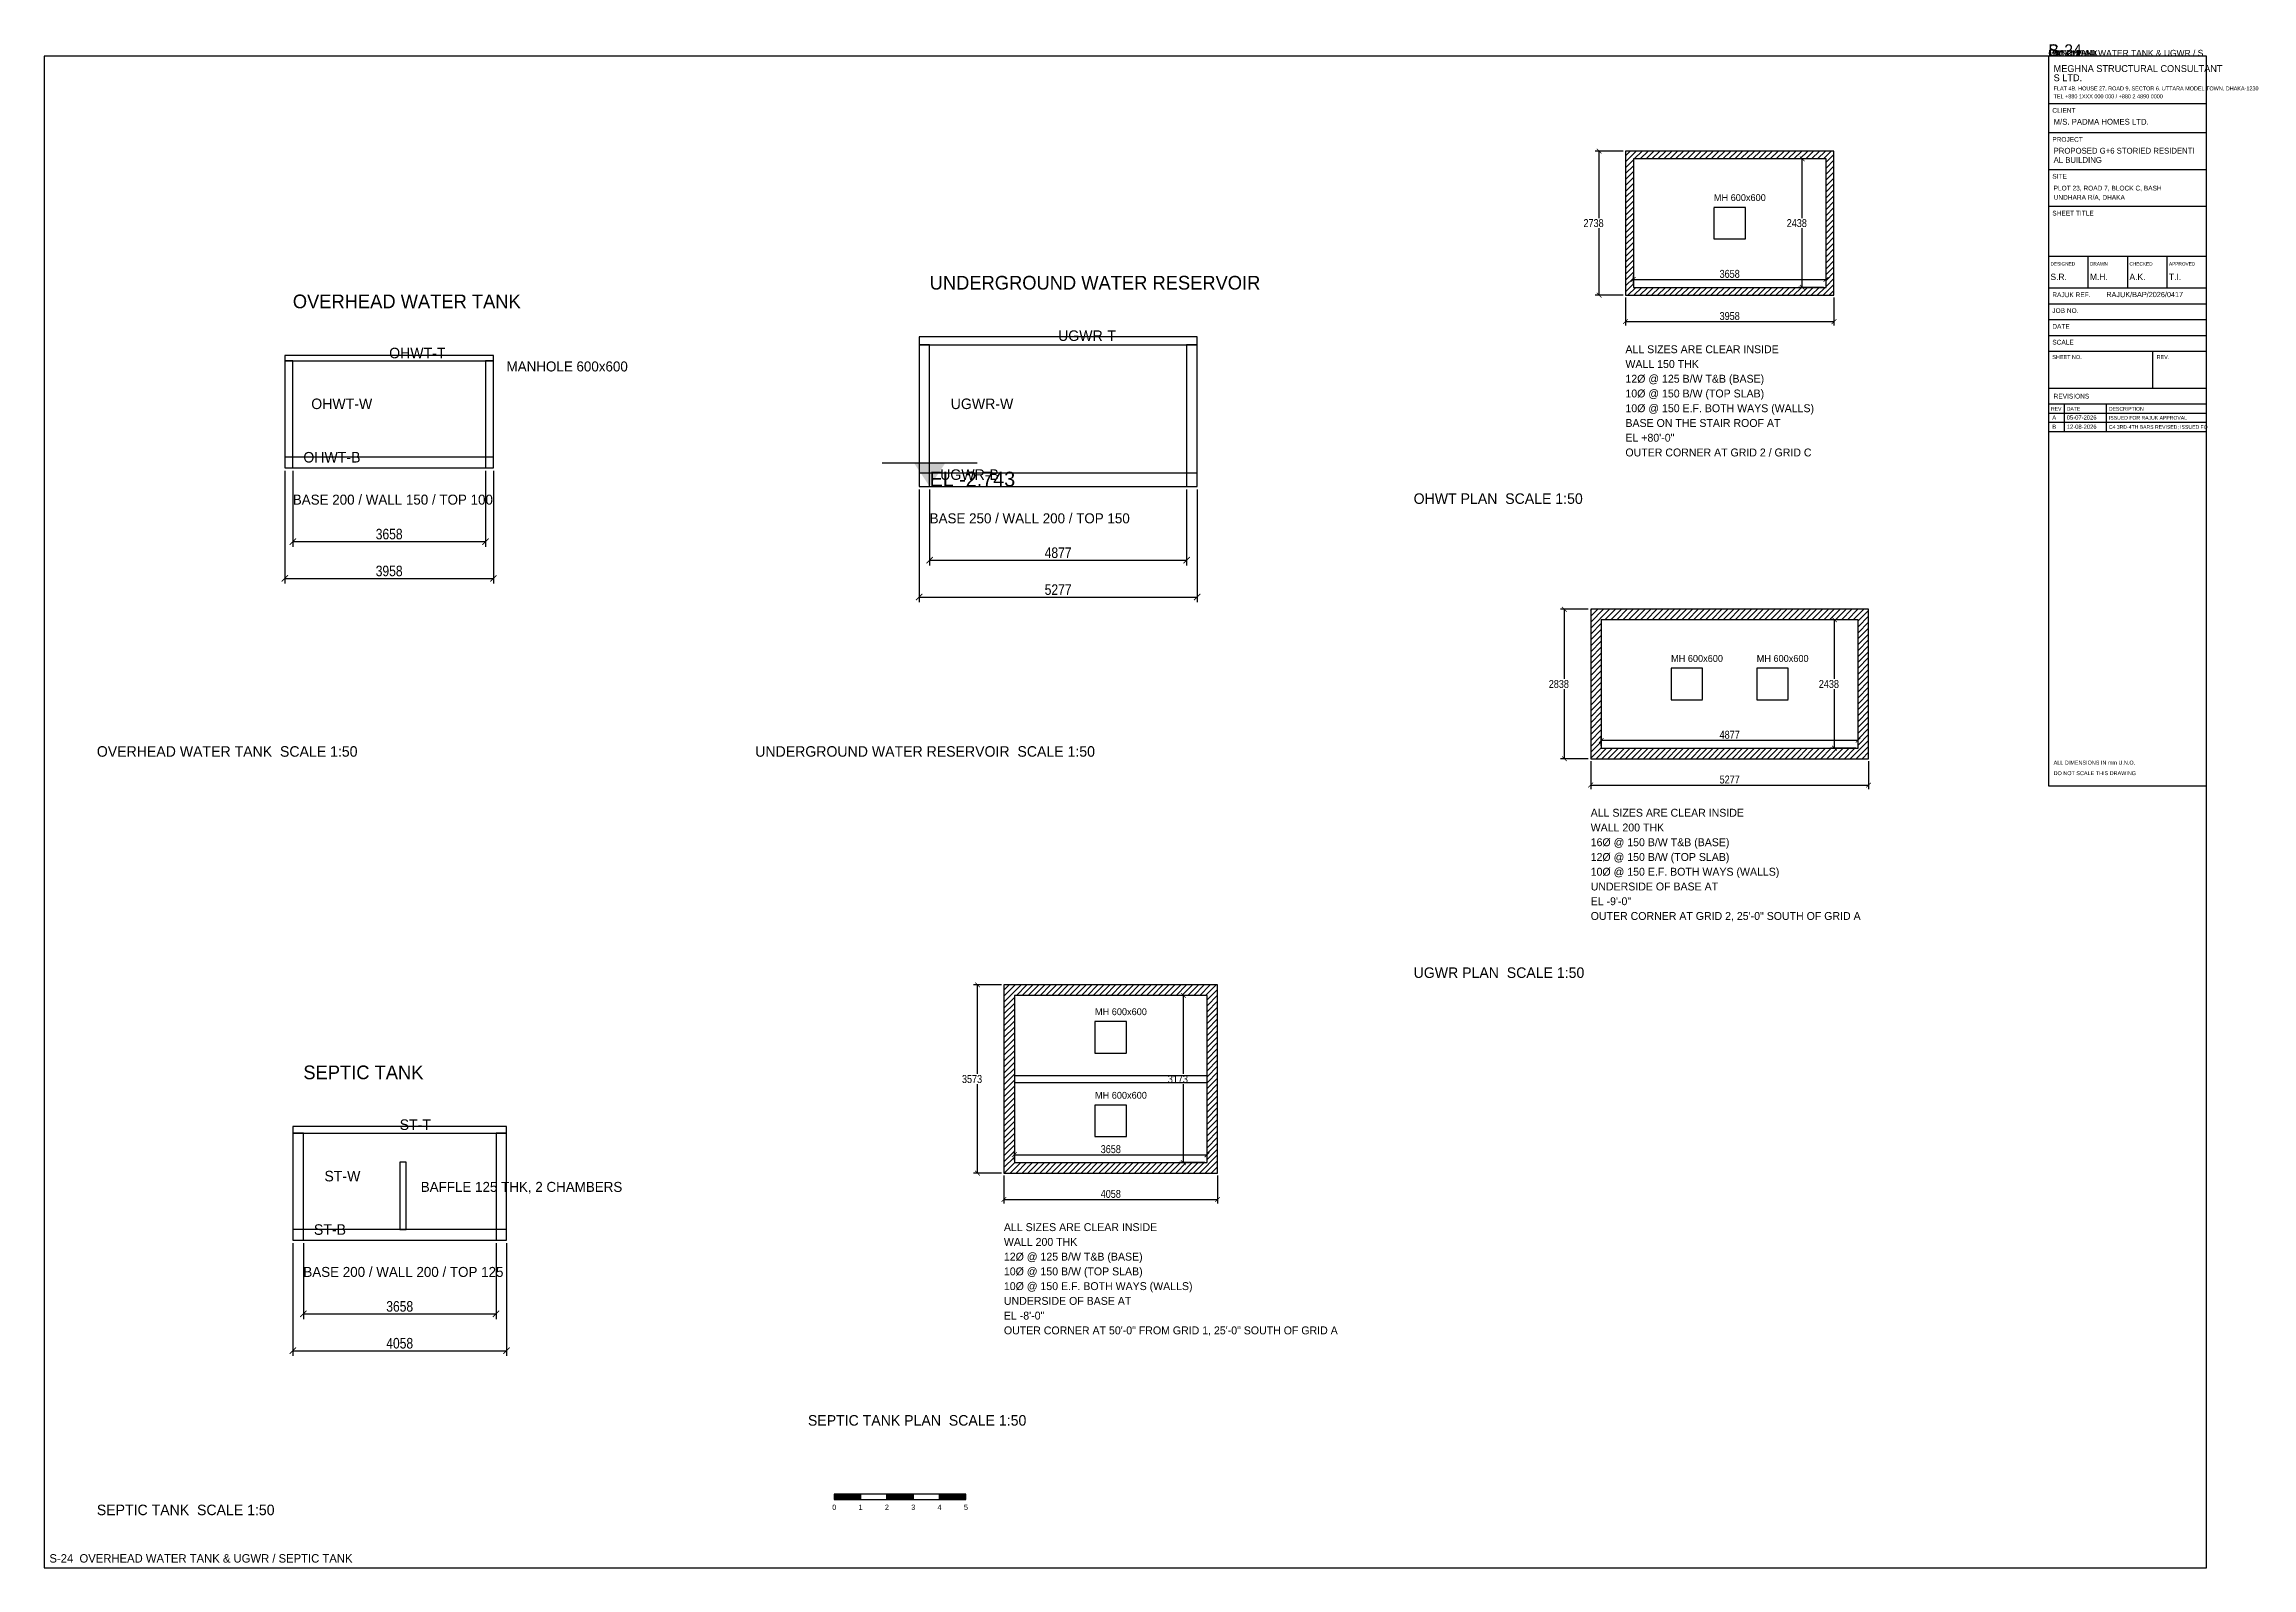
# Model space of a CAD drawing. Extents: x 1000 to 743527, y -207200 to 58857.
# Drawn here: x 1000 to 84827, y -207200 to -149343 of the extents above; entities that cross this region are included whole.
import ezdxf
from ezdxf.enums import TextEntityAlignment as Align

# ---------------------------------------------------------------- set-up
doc = ezdxf.new("R2010")
doc.units = 0
doc.linetypes.add('DASHED', pattern=[1.524, 1.27, -0.254])
for name, color, linetype in [('Dimension', 6, 'Continuous'), ('Foundation', 3, 'Continuous'), ('Hatch', 9, 'Continuous'), ('Sheet', 7, 'Continuous'), ('Slab', 5, 'Continuous'), ('Text-1', 7, 'Continuous'), ('Text-2', 7, 'Continuous'), ('TITLE', 7, 'Continuous'), ('Wall', 1, 'Continuous')]:
    doc.layers.add(name, color=color, linetype=linetype)
doc.styles.add('OpenSansCondensed-Light', font='OpenSansCondensed-Light.ttf')
doc.dimstyles.new('EZDXF', dxfattribs={"dimtxt": 0.25, "dimasz": 0.175, "dimexe": 0.375, "dimexo": 0.125, "dimgap": 0.1, "dimtad": 1, "dimlfac": 100, "dimzin": 12, "dimdsep": 46, "dimtxsty": 'OpenSansCondensed-Light', "dimblk": 'ARCHTICK', "dimcen": 2.5, "dimazin": 3, "dimtfac": 0.5, "dimtmove": 2, "dimatfit": 3})

msp = doc.modelspace()

# ---------------------------------------------------------------- texts
at = {"layer": 'Sheet'}
for s, height, p in [('OHWT PLAN  SCALE 1:50', 400, (53000, -166800)), ('OVERHEAD WATER TANK  SCALE 1:50', 400, (3000, -176400)), ('UNDERGROUND WATER RESERVOIR  SCALE 1:50', 400, (28000, -176400)), ('UGWR PLAN  SCALE 1:50', 400, (53000, -184800)), ('SEPTIC TANK PLAN  SCALE 1:50', 400, (30000, -201800)), ('SEPTIC TANK  SCALE 1:50', 400, (3000, -205200)), ('S-24  OVERHEAD WATER TANK & UGWR / SEPTIC TANK', 320, (1200, -207000))]:
    msp.add_text(s, height=height, dxfattribs=at).set_placement(p)
at = {"layer": 'Text-1'}
for s, height, p in [('UNDERGROUND WATER RESERVOIR', 520, (34623, -158662)), ('OVERHEAD WATER TANK', 520, (10442, -159371)), ('OHWT-T', 400, (14100, -161271)), ('UGWR-T', 400, (39500, -160612)), ('OHWT-W', 400, (11142, -163200)), ('UGWR-W', 400, (35423, -163200)), ('OHWT-B', 400, (10842, -165229)), ('UGWR-B', 400, (35023, -165888)), ('SEPTIC TANK', 520, (10842, -188646)), ('ST-T', 400, (14500, -190571)), ('ST-W', 400, (11642, -192525)), ('ST-B', 400, (11242, -194554))]:
    msp.add_text(s, height=height, dxfattribs=at).set_placement(p)
at = {"layer": 'Text-2'}
for s, height, p in [('MH 600x600', 260, (64400, -155300)), ('ALL SIZES ARE CLEAR INSIDE', 300, (61042, -161078)), ('MANHOLE 600x600', 380, (18558, -161771)), ('WALL 150 THK', 300, (61042, -161638)), ('12%%C @ 125 B/W T&B (BASE)', 300, (61042, -162198)), ('10%%C @ 150 B/W (TOP SLAB)', 300, (61042, -162758)), ('10%%C @ 150 E.F. BOTH WAYS (WALLS)', 300, (61042, -163318)), ('BASE ON THE STAIR ROOF AT', 300, (61042, -163878)), ('EL +80\'-0"', 300, (61042, -164438)), ('OUTER CORNER AT GRID 2 / GRID C', 300, (61042, -164998)), ('BASE 200 / WALL 150 / TOP 100', 380, (10442, -166829)), ('BASE 250 / WALL 200 / TOP 150', 380, (34623, -167538)), ('MH 600x600', 260, (62774.3, -172800)), ('MH 600x600', 260, (66025.7, -172800)), ('ALL SIZES ARE CLEAR INSIDE', 300, (59723, -178678)), ('WALL 200 THK', 300, (59723, -179238)), ('16%%C @ 150 B/W T&B (BASE)', 300, (59723, -179798)), ('12%%C @ 150 B/W (TOP SLAB)', 300, (59723, -180358)), ('10%%C @ 150 E.F. BOTH WAYS (WALLS)', 300, (59723, -180918)), ('UNDERSIDE OF BASE AT', 300, (59723, -181478)), ('EL -9\'-0"', 300, (59723, -182038)), ('OUTER CORNER AT GRID 2, 25\'-0" SOUTH OF GRID A', 300, (59723, -182598)), ('MH 600x600', 260, (40900, -186213.5)), ('MH 600x600', 260, (40900, -189386.5)), ('BAFFLE 125 THK, 2 CHAMBERS', 380, (15300, -192925)), ('ALL SIZES ARE CLEAR INSIDE', 300, (37442, -194413)), ('WALL 200 THK', 300, (37442, -194973)), ('12%%C @ 125 B/W T&B (BASE)', 300, (37442, -195533)), ('BASE 200 / WALL 200 / TOP 125', 380, (10842, -196154)), ('10%%C @ 150 B/W (TOP SLAB)', 300, (37442, -196093)), ('10%%C @ 150 E.F. BOTH WAYS (WALLS)', 300, (37442, -196653)), ('UNDERSIDE OF BASE AT', 300, (37442, -197213)), ('EL -8\'-0"', 300, (37442, -197773)), ('OUTER CORNER AT 50\'-0" FROM GRID 1, 25\'-0" SOUTH OF GRID A', 300, (37442, -198333))]:
    msp.add_text(s, height=height, dxfattribs=at).set_placement(p)
at = {"layer": 'TITLE'}
for s, height, p in [('A', 160, (77250, -163600)), ('05-07-2026', 160, (77800, -163600)), ('ISSUED FOR RAJUK APPROVAL', 140, (79400, -163600)), ('B', 160, (77250, -163950)), ('12-08-2026', 160, (77800, -163950)), ('C4 3RD-4TH BARS REVISED; ISSUED FO', 140, (79400, -163950))]:
    msp.add_text(s, height=height, dxfattribs=at).set_placement(p)

# ---------------------------------------------------------------- blocks, each defined once
blk = doc.blocks.new('TITLE_BLOCK')
at = {"layer": 'TITLE'}
for p, q in [((0, -18), (60, -18)), ((0, -29), (60, -29)), ((0, -43), (60, -43)), ((0, -57), (60, -57)), ((0, -76), (60, -76)), ((0, -76), (0, -88)), ((15, -76), (15, -88)), ((30, -76), (30, -88)), ((45, -76), (45, -88)), ((0, -88), (60, -88)), ((0, -94), (60, -94)), ((0, -100), (60, -100)), ((0, -106), (60, -106)), ((0, -112), (60, -112)), ((39.6, -112), (39.6, -126)), ((0, -126), (60, -126)), ((0, -132), (60, -132)), ((0, -132), (60, -132)), ((6, -132), (6, -142.5)), ((22, -132), (22, -142.5)), ((0, -135.5), (60, -135.5)), ((0, -139), (60, -139)), ((0, -142.5), (60, -142.5))]:
    blk.add_line(p, q, dxfattribs=at)
blk.add_lwpolyline([(0, -277), (60, -277), (60, 0), (0, 0)], close=True, dxfattribs=at)
at = {"layer": 'Text-1'}
for tag, height in [('JOBNO', 2), ('SCALE', 2), ('SHEETTITLE', 2.4), ('SHEETTITLE2', 2.4), ('DATE', 2), ('SHEETNO', 4.5), ('REV', 4.5)]:
    blk.add_attdef(tag, (0, 0), '', height=height, dxfattribs=at)
at = {"layer": 'TITLE'}
for s, height, p in [('S LTD.', 2.6, (2, -9.5)), ('MEGHNA STRUCTURAL CONSULTANT', 2.6, (2, -6)), ('TEL +880 1XXX 000 000 / +880 2 4890 0000', 1.5, (2, -16)), ('FLAT 4B, HOUSE 27, ROAD 9, SECTOR 6, UTTARA MODEL TOWN, DHAKA-1230', 1.5, (2, -13)), ('CLIENT', 1.8, (1.5, -21.5)), ('M/S. PADMA HOMES LTD.', 2.2, (2, -26)), ('PROJECT', 1.8, (1.5, -32.5)), ('AL BUILDING', 2.2, (2, -40.5)), ('PROPOSED G+6 STORIED RESIDENTI', 2.2, (2, -37)), ('SITE', 1.8, (1.5, -46.5)), ('PLOT 23, ROAD 7, BLOCK C, BASH', 1.8, (2, -51)), ('SHEET TITLE', 1.8, (1.5, -60.5)), ('UNDHARA R/A, DHAKA', 1.8, (2, -54.5)), ('DESIGNED', 1.3, (0.8, -79.5)), ('S.R.', 2.4, (0.8, -85)), ('DRAWN', 1.3, (15.8, -79.5)), ('M.H.', 2.4, (15.8, -85)), ('A.K.', 2.4, (30.8, -85)), ('CHECKED', 1.3, (30.8, -79.5)), ('APPROVED', 1.3, (45.8, -79.5)), ('T.I.', 2.4, (45.8, -85)), ('RAJUK REF.', 1.8, (1.5, -91.5)), ('RAJUK/BAP/2026/0417', 2, (22, -91.5)), ('JOB NO.', 1.8, (1.5, -97.5)), ('SCALE', 1.8, (1.5, -109.5)), ('DATE', 1.8, (1.5, -103.5)), ('SHEET NO.', 1.5, (1.5, -115)), ('REV.', 1.5, (41.1, -115)), ('REV', 1.4, (1, -134.6)), ('REVISIONS', 1.8, (2, -130)), ('DATE', 1.4, (7, -134.6)), ('DESCRIPTION', 1.4, (23, -134.6)), ('ALL DIMENSIONS IN mm U.N.O.', 1.5, (2, -269)), ('DO NOT SCALE THIS DRAWING', 1.5, (2, -273))]:
    blk.add_text(s, height=height, dxfattribs=at).set_placement(p)
blk = doc.blocks.new('SCALE_BAR')
at = {"layer": 'Sheet'}
h = blk.add_hatch(color=7, dxfattribs=at)
h.dxf.hatch_style = 1
h.paths.add_polyline_path([(0, 0), (10, 0), (10, 2), (0, 2)])
h = blk.add_hatch(color=7, dxfattribs=at)
h.dxf.hatch_style = 1
h.paths.add_polyline_path([(20, 0), (30, 0), (30, 2), (20, 2)])
h = blk.add_hatch(color=7, dxfattribs=at)
h.dxf.hatch_style = 1
h.paths.add_polyline_path([(40, 0), (50, 0), (50, 2), (40, 2)])
for points in [[(0, 0), (10, 0), (10, 2), (0, 2)], [(10, 0), (20, 0), (20, 2), (10, 2)], [(20, 0), (30, 0), (30, 2), (20, 2)], [(30, 0), (40, 0), (40, 2), (30, 2)], [(40, 0), (50, 0), (50, 2), (40, 2)]]:
    blk.add_lwpolyline(points, close=True, dxfattribs=at)
for s, p in [('0', (0, -4)), ('1', (10, -4)), ('2', (20, -4)), ('3', (30, -4)), ('4', (40, -4)), ('5', (50, -4))]:
    blk.add_text(s, height=2, dxfattribs=at).set_placement(p, align=Align.CENTER)
at = {"layer": 'Text-1'}
blk.add_attdef('UNIT', (0, 0), '', height=2, dxfattribs=at)
blk = doc.blocks.new('_ARCHTICK')
at = {"color": 0, "linetype": 'BYBLOCK', "const_width": 0.15}
blk.add_lwpolyline([(-0.5, -0.5), (0.5, 0.5)], dxfattribs=at)
blk = doc.blocks.new('LEVEL_MARK')
at = {"layer": 'Text-1'}
blk.add_line((-900, 450), (900, 450), dxfattribs=at)
blk.add_solid([(0, 0), (-300, 450), (300, 450)], dxfattribs=at)
blk.add_attdef('LEVEL', (0, 0), '', height=280, dxfattribs=at)

# ---------------------------------------------------------------- dimensions: what is measured, and where the dimension line sits
at = {"layer": 'Dimension'}
for base, p1, p2 in [((60042, -158878), (61042, -158878), (61042, -153402)), ((67758, -158578), (68658, -158578), (68658, -153702)), ((58723, -176478), (59723, -176478), (59723, -170802)), ((68977, -176078), (69877, -176078), (69877, -171202)), ((36442, -192213), (37442, -192213), (37442, -185067)), ((44258, -191813), (45158, -191813), (45158, -185467))]:
    msp.add_linear_dim(base=base, p1=p1, p2=p2, angle=90, dimstyle='EZDXF', override={"dimtxt": 300, "dimasz": 180, "dimexe": 150, "dimexo": 90, "dimgap": 60, "dimtad": 1, "dimtih": 1, "dimtoh": 1, "dimdec": 0, "dimlfac": 0.5}, dxfattribs=at).render()
for base, p1, p2, override in [((61342, -158278), (61342, -158578), (68658, -158578), {"dimtxt": 300, "dimasz": 180, "dimexe": 150, "dimexo": 90, "dimgap": 60, "dimtad": 1, "dimtih": 1, "dimtoh": 1, "dimdec": 0, "dimlfac": 0.5}), ((61042, -159878), (61042, -158878), (68958, -158878), {"dimtxt": 300, "dimasz": 180, "dimexe": 150, "dimexo": 90, "dimgap": 60, "dimtad": 1, "dimtih": 1, "dimtoh": 1, "dimdec": 0, "dimlfac": 0.5}), ((10142, -169629), (10142, -165429), (18058, -165429), {"dimtxt": 400, "dimasz": 240, "dimexe": 200, "dimexo": 120, "dimgap": 80, "dimtad": 1, "dimtih": 1, "dimtoh": 1, "dimdec": 0, "dimlfac": 0.5}), ((10442, -168229), (10442, -165429), (17758, -165429), {"dimtxt": 400, "dimasz": 240, "dimexe": 200, "dimexo": 120, "dimgap": 80, "dimtad": 1, "dimtih": 1, "dimtoh": 1, "dimdec": 0, "dimlfac": 0.5}), ((34223, -170338), (34223, -166138), (44777, -166138), {"dimtxt": 400, "dimasz": 240, "dimexe": 200, "dimexo": 120, "dimgap": 80, "dimtad": 1, "dimtih": 1, "dimtoh": 1, "dimdec": 0, "dimlfac": 0.5}), ((34623, -168938), (34623, -166138), (44377, -166138), {"dimtxt": 400, "dimasz": 240, "dimexe": 200, "dimexo": 120, "dimgap": 80, "dimtad": 1, "dimtih": 1, "dimtoh": 1, "dimdec": 0, "dimlfac": 0.5}), ((60123, -175778), (60123, -176078), (69877, -176078), {"dimtxt": 300, "dimasz": 180, "dimexe": 150, "dimexo": 90, "dimgap": 60, "dimtad": 1, "dimtih": 1, "dimtoh": 1, "dimdec": 0, "dimlfac": 0.5}), ((59723, -177478), (59723, -176478), (70277, -176478), {"dimtxt": 300, "dimasz": 180, "dimexe": 150, "dimexo": 90, "dimgap": 60, "dimtad": 1, "dimtih": 1, "dimtoh": 1, "dimdec": 0, "dimlfac": 0.5}), ((37842, -191513), (37842, -191813), (45158, -191813), {"dimtxt": 300, "dimasz": 180, "dimexe": 150, "dimexo": 90, "dimgap": 60, "dimtad": 1, "dimtih": 1, "dimtoh": 1, "dimdec": 0, "dimlfac": 0.5}), ((37442, -193213), (37442, -192213), (45558, -192213), {"dimtxt": 300, "dimasz": 180, "dimexe": 150, "dimexo": 90, "dimgap": 60, "dimtad": 1, "dimtih": 1, "dimtoh": 1, "dimdec": 0, "dimlfac": 0.5}), ((10442, -198954), (10442, -194754), (18558, -194754), {"dimtxt": 400, "dimasz": 240, "dimexe": 200, "dimexo": 120, "dimgap": 80, "dimtad": 1, "dimtih": 1, "dimtoh": 1, "dimdec": 0, "dimlfac": 0.5}), ((10842, -197554), (10842, -194754), (18158, -194754), {"dimtxt": 400, "dimasz": 240, "dimexe": 200, "dimexo": 120, "dimgap": 80, "dimtad": 1, "dimtih": 1, "dimtoh": 1, "dimdec": 0, "dimlfac": 0.5})]:
    msp.add_linear_dim(base=base, p1=p1, p2=p2, dimstyle='EZDXF', override=override, dxfattribs=at).render()

# ---------------------------------------------------------------- hatches: boundary and pattern name
at = {"layer": 'Hatch'}
h = msp.add_hatch(dxfattribs=at)
h.set_pattern_fill('ANSI31', scale=50)
h.paths.add_polyline_path([(61042, -158878), (68958, -158878), (68958, -153402), (61042, -153402)])
h.paths.add_polyline_path([(61342, -158578), (68658, -158578), (68658, -153702), (61342, -153702)])
h = msp.add_hatch(dxfattribs=at)
h.set_pattern_fill('ANSI31', scale=50)
h.paths.add_polyline_path([(59723, -176478), (70277, -176478), (70277, -170802), (59723, -170802)])
h.paths.add_polyline_path([(60123, -176078), (69877, -176078), (69877, -171202), (60123, -171202)])
h = msp.add_hatch(dxfattribs=at)
h.set_pattern_fill('ANSI31', scale=50)
h.paths.add_polyline_path([(37442, -192213), (45558, -192213), (45558, -185067), (37442, -185067)])
h.paths.add_polyline_path([(37842, -191813), (45158, -191813), (45158, -185467), (37842, -185467)])

# ---------------------------------------------------------------- linework, layer by layer
at = {"layer": 'Foundation'}
for points in [[(10142, -165429), (18058, -165429), (18058, -165029), (10142, -165029)], [(34223, -166138), (44777, -166138), (44777, -165638), (34223, -165638)], [(10442, -194754), (18558, -194754), (18558, -194354), (10442, -194354)]]:
    msp.add_lwpolyline(points, close=True, dxfattribs=at)
at = {"layer": 'Sheet'}
msp.add_lwpolyline([(1000, -207200), (83100, -207200), (83100, -149800), (1000, -149800)], close=True, dxfattribs=at)
at = {"layer": 'Slab', "linetype": 'DASHED'}
for p, q in [((65600, -155540), (64400, -155540)), ((64400, -155540), (64400, -156740)), ((65600, -156740), (65600, -155540)), ((64400, -156740), (65600, -156740)), ((63974.3, -173040), (62774.3, -173040)), ((62774.3, -173040), (62774.3, -174240)), ((63974.3, -174240), (63974.3, -173040)), ((67225.7, -173040), (66025.7, -173040)), ((66025.7, -173040), (66025.7, -174240)), ((67225.7, -174240), (67225.7, -173040)), ((62774.3, -174240), (63974.3, -174240)), ((66025.7, -174240), (67225.7, -174240)), ((42100, -186453.5), (40900, -186453.5)), ((40900, -186453.5), (40900, -187653.5)), ((42100, -187653.5), (42100, -186453.5)), ((40900, -187653.5), (42100, -187653.5)), ((42100, -189626.5), (40900, -189626.5)), ((40900, -189626.5), (40900, -190826.5)), ((42100, -190826.5), (42100, -189626.5)), ((40900, -190826.5), (42100, -190826.5))]:
    msp.add_line(p, q, dxfattribs=at)
at = {"layer": 'Slab'}
for points in [[(34223, -160762), (44777, -160762), (44777, -160462), (34223, -160462)], [(10142, -161371), (18058, -161371), (18058, -161171), (10142, -161171)], [(10442, -190696), (18558, -190696), (18558, -190446), (10442, -190446)]]:
    msp.add_lwpolyline(points, close=True, dxfattribs=at)
at = {"layer": 'Wall'}
for points in [[(61042, -158878), (68958, -158878), (68958, -153402), (61042, -153402)], [(61342, -158578), (68658, -158578), (68658, -153702), (61342, -153702)], [(34223, -166138), (34623, -166138), (34623, -160762), (34223, -160762)], [(44377, -166138), (44777, -166138), (44777, -160762), (44377, -160762)], [(10142, -165429), (10442, -165429), (10442, -161371), (10142, -161371)], [(17758, -165429), (18058, -165429), (18058, -161371), (17758, -161371)], [(59723, -176478), (70277, -176478), (70277, -170802), (59723, -170802)], [(60123, -176078), (69877, -176078), (69877, -171202), (60123, -171202)], [(37442, -192213), (45558, -192213), (45558, -185067), (37442, -185067)], [(37842, -191813), (45158, -191813), (45158, -185467), (37842, -185467)], [(37842, -188765), (45158, -188765), (45158, -188515), (37842, -188515)], [(10442, -194754), (10842, -194754), (10842, -190696), (10442, -190696)], [(18158, -194754), (18558, -194754), (18558, -190696), (18158, -190696)], [(14500, -194354), (14750, -194354), (14750, -191793.4), (14500, -191793.4)]]:
    msp.add_lwpolyline(points, close=True, dxfattribs=at)

# ---------------------------------------------------------------- block references
at = {"layer": 'Sheet', "xscale": 100, "yscale": 100}
msp.add_blockref('SCALE_BAR', (31000, -204600), dxfattribs=at).add_auto_attribs({'UNIT': 'm'})
at = {"layer": 'Text-1', "xscale": 2, "yscale": 2}
msp.add_blockref('LEVEL_MARK', (34623, -166138), dxfattribs=at).add_auto_attribs({'LEVEL': 'EL -2.743'})
at = {"layer": 'TITLE', "xscale": 100, "yscale": 100}
msp.add_blockref('TITLE_BLOCK', (77100, -149800), dxfattribs=at).add_auto_attribs({'SHEETTITLE': 'OVERHEAD WATER TANK & UGWR / S', 'SHEETTITLE2': 'EPTIC TANK', 'JOBNO': 'MSC-2026-041', 'DATE': '12-08-2026', 'SCALE': '1:50', 'SHEETNO': 'S-24', 'REV': 'B'})

msp.set_redraw_order([(e.dxf.handle, doc.entitydb.next_handle()) for e in msp.query("TEXT MTEXT ATTDEF DIMENSION ARC_DIMENSION")])  # texts and dimensions are drawn at this point

doc.saveas('drawing.dxf')
